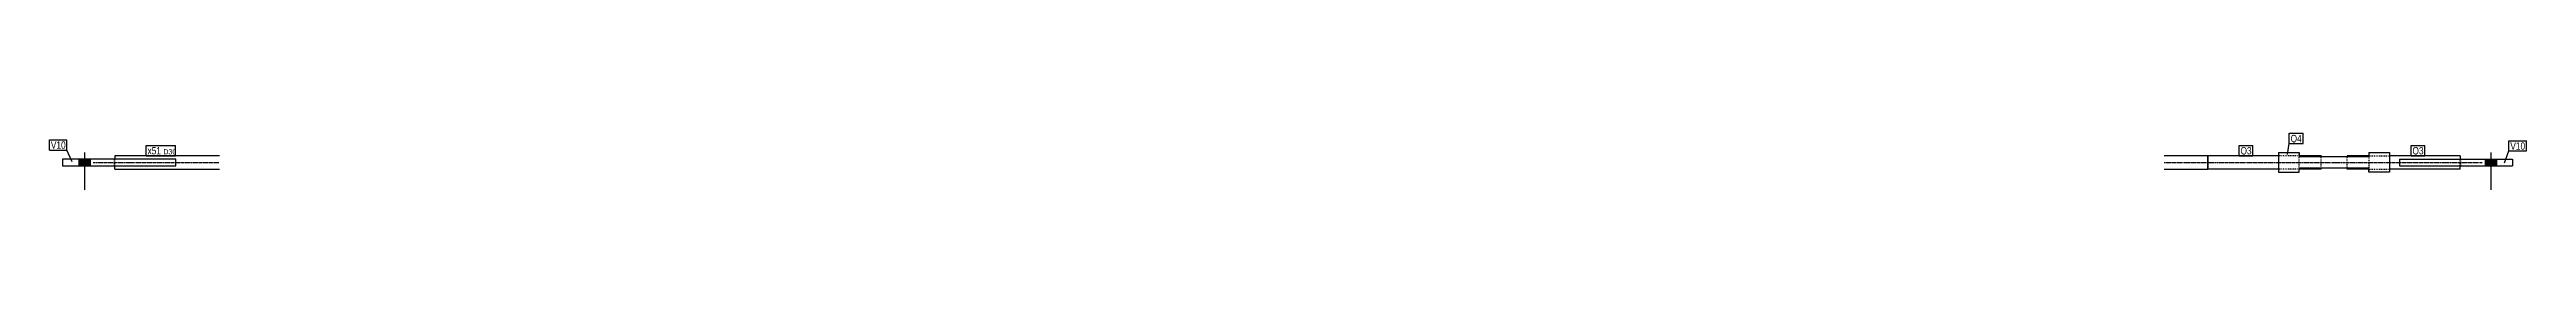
# Model space of a CAD drawing. Header units: millimetres. Extents: x 12 to 17828, y -13 to 434.
# Drawn here: x 12 to 5702, y -13 to 116 of the extents above; entities that cross this region are included whole.
import ezdxf

# ---------------------------------------------------------------- set-up
doc = ezdxf.new("R2010")
doc.units = ezdxf.units.MM
doc.linetypes.add('DXK_LINE_DOT2', pattern=[3.9198, 1.9599, -1.9599])
doc.linetypes.add('DXK_LINE_DOT3', pattern=[5.9187, 2.979, -0.9799, 0.9799, -0.9799])
doc.layers.add('STÅL', color=7, linetype='Continuous')
doc.layers.add('TEKST', color=7, linetype='Continuous')
doc.styles.add('Arial Narrow', font='ARIALN.TTF', dxfattribs={"height": 0.2})

msp = doc.modelspace()

# ---------------------------------------------------------------- hatches: boundary and pattern name
at = {"layer": 'STÅL', "linetype": 'Continuous'}
for points in [[(79.1, 42), (105.1, 42), (105.1, 57), (79.1, 57)], [(79.1, 42), (105.1, 42), (105.1, 57), (79.1, 57)], [(5633.1, 57), (5607.1, 57), (5607.1, 42), (5633.1, 42)], [(5633.1, 57), (5607.1, 57), (5607.1, 42), (5633.1, 42)]]:
    msp.add_hatch(color=96, dxfattribs=at).paths.add_polyline_path(points)

# ---------------------------------------------------------------- linework, layer by layer
at = {"layer": 'STÅL', "color": 2, "linetype": 'Continuous'}
for p, q in [((302.1, 57), (42.1, 57)), ((42.1, 57), (42.1, 42)), ((402.1, 64.5), (162.1, 64.5)), ((162.1, 64.5), (162.1, 57)), ((302.1, 42), (302.1, 57)), ((4970.1, 64.5), (4870.1, 64.5)), ((5132.6, 64.5), (4970.1, 64.5)), ((4970.1, 64.5), (4970.1, 34.5)), ((4970.1, 34.5), (4970.1, 64.5)), ((5132.6, 72), (5180.1, 72)), ((5132.6, 72), (5132.6, 27)), ((5180.1, 72), (5180.1, 62.7)), ((5230.1, 64.5), (5180.1, 64.5)), ((5340.1, 62.7), (5180.1, 62.7)), ((5230.1, 64.5), (5230.1, 62.7)), ((5340.1, 64.5), (5290.1, 64.5)), ((5290.1, 64.5), (5290.1, 62.7)), ((5340.1, 72), (5387.6, 72)), ((5340.1, 72), (5340.1, 62.7)), ((5387.6, 72), (5387.6, 38.3)), ((5550.1, 64.5), (5387.6, 64.5)), ((5410.1, 57), (5670.1, 57)), ((5410.1, 57), (5410.1, 42)), ((5550.1, 64.5), (5550.1, 57)), ((5670.1, 57), (5670.1, 42)), ((42.1, 42), (302.1, 42)), ((162.1, 34.5), (162.1, 42)), ((162.1, 34.5), (402.1, 34.5)), ((4870.1, 34.5), (4970.1, 34.5)), ((5132.6, 34.5), (4970.1, 34.5)), ((5132.6, 27), (5180.1, 27)), ((5340.1, 36.3), (5180.1, 36.3)), ((5180.1, 27), (5180.1, 36.3)), ((5230.1, 34.5), (5180.1, 34.5)), ((5230.1, 34.5), (5230.1, 36.3)), ((5290.1, 34.5), (5290.1, 36.3)), ((5340.1, 34.5), (5290.1, 34.5)), ((5340.1, 27), (5340.1, 36.3)), ((5387.6, 27), (5340.1, 27)), ((5387.6, 38.3), (5387.6, 27)), ((5550.1, 34.5), (5387.6, 34.5)), ((5410.1, 42), (5670.1, 42)), ((5550.1, 34.5), (5550.1, 42))]:
    msp.add_line(p, q, dxfattribs=at)
at = {"layer": 'STÅL', "color": 96, "linetype": 'Continuous'}
for p, q in [((79.1, 57), (79.1, 42)), ((79.1, 57), (79.1, 42)), ((92.1, 72), (92.1, -13)), ((92.1, 72), (92.1, -13)), ((105.1, 57), (105.1, 42)), ((105.1, 57), (105.1, 42)), ((5607.1, 57), (5607.1, 42)), ((5607.1, 57), (5607.1, 42)), ((5620.1, 72), (5620.1, -13)), ((5620.1, 72), (5620.1, -13)), ((5633.1, 57), (5633.1, 42)), ((5633.1, 57), (5633.1, 42))]:
    msp.add_line(p, q, dxfattribs=at)
at = {"layer": 'STÅL', "color": 7, "linetype": 'DXK_LINE_DOT2'}
for p, q in [((161.1, 42), (161.1, 57)), ((162.1, 42), (162.1, 57)), ((5180.1, 64.5), (5132.6, 64.5)), ((5180.1, 36.3), (5180.1, 69)), ((5230.1, 36.3), (5230.1, 62.7)), ((5290.1, 36.5), (5290.1, 62.7)), ((5340.1, 64.5), (5387.6, 64.5)), ((5340.1, 62.7), (5340.1, 30)), ((5550.1, 42), (5550.1, 57)), ((5551.1, 42), (5551.1, 57)), ((5180.1, 34.5), (5132.6, 34.5)), ((5290.1, 36.3), (5290.1, 36.5)), ((5340.1, 34.5), (5387.6, 34.5))]:
    msp.add_line(p, q, dxfattribs=at)
at = {"layer": 'STÅL', "color": 7, "linetype": 'DXK_LINE_DOT3'}
for p, q in [((112.1, 49.5), (402.1, 49.5)), ((4870.1, 49.5), (4920.1, 49.5)), ((4920.1, 49.5), (5280.1, 49.5)), ((5280.1, 49.5), (5437.6, 49.5)), ((5437.6, 49.5), (5600.1, 49.5))]:
    msp.add_line(p, q, dxfattribs=at)

# ---------------------------------------------------------------- next in the draw order: wipeouts: each hides what was drawn before it
at = {"color": 0}
for points in [[(49.1, 81), (49.1, 98.5), (15, 98.5), (15, 81)], [(268, 68), (268, 85.5), (237.1, 85.5), (237.1, 68)], [(5070.7, 68), (5070.7, 85.5), (5045.1, 85.5), (5045.1, 68)], [(5185.8, 95.9), (5185.8, 113.4), (5160.2, 113.4), (5160.2, 95.9)], [(5465.7, 68), (5465.7, 85.5), (5440.1, 85.5), (5440.1, 68)], [(5699, 78.8), (5699, 96.3), (5664.9, 96.3), (5664.9, 78.8)]]:
    msp.add_wipeout(points, dxfattribs=at).dxf.layer = 'TEKST'

# ---------------------------------------------------------------- next in the draw order: wipeouts: each hides what was drawn before it
for points in [[(49.1, 81), (49.1, 98.5), (15, 98.5), (15, 81)], [(268, 68), (268, 85.5), (237.1, 85.5), (237.1, 68)], [(5070.7, 68), (5070.7, 85.5), (5045.1, 85.5), (5045.1, 68)], [(5185.8, 95.9), (5185.8, 113.4), (5160.2, 113.4), (5160.2, 95.9)], [(5465.7, 68), (5465.7, 85.5), (5440.1, 85.5), (5440.1, 68)], [(5699, 78.8), (5699, 96.3), (5664.9, 96.3), (5664.9, 78.8)]]:
    msp.add_wipeout(points, dxfattribs=at).dxf.layer = 'TEKST'

# ---------------------------------------------------------------- next in the draw order: linework, layer by layer
at = {"layer": 'TEKST', "color": 7, "linetype": 'Continuous'}
for p, q in [((5157.2, 116.4), (5188.8, 116.4)), ((5157.2, 92.9), (5157.2, 116.4)), ((5188.8, 92.9), (5188.8, 116.4)), ((12, 101.5), (52.1, 101.5)), ((12, 78), (12, 101.5)), ((12, 78), (52.1, 78)), ((52.1, 78), (52.1, 101.5)), ((63.9, 50.7), (52.1, 78)), ((234.1, 65), (234.1, 88.5)), ((5042.1, 88.5), (5073.7, 88.5)), ((5042.1, 65), (5042.1, 88.5)), ((5042.1, 65), (5073.7, 65)), ((5073.7, 65), (5073.7, 88.5)), ((5153.4, 68), (5157.2, 92.9)), ((5157.2, 92.9), (5188.8, 92.9)), ((5437.1, 88.5), (5468.7, 88.5)), ((5437.1, 65), (5437.1, 88.5)), ((5437.1, 65), (5468.7, 65)), ((5468.7, 65), (5468.7, 88.5)), ((5651.4, 48.4), (5661.9, 75.8)), ((5661.9, 99.3), (5702, 99.3)), ((5661.9, 75.8), (5661.9, 99.3)), ((5661.9, 75.8), (5702, 75.8)), ((5702, 75.8), (5702, 99.3))]:
    msp.add_line(p, q, dxfattribs=at)

# ---------------------------------------------------------------- next in the draw order: texts
at = {"layer": 'TEKST', "color": 3, "style": 'Arial Narrow'}
for s, p in [('V10', (15, 81)), ('Q3', (5045.1, 68)), ('Q4', (5160.2, 95.9)), ('Q3', (5440.1, 68)), ('V10', (5664.9, 78.8))]:
    msp.add_text(s, height=16.7, dxfattribs=at).set_placement(p)

# ---------------------------------------------------------------- next in the draw order: wipeouts: each hides what was drawn before it
at = {"color": 0}
msp.add_wipeout([(298.4, 68), (298.4, 80.5), (273.3, 80.5), (273.3, 68)], dxfattribs=at).dxf.layer = 'TEKST'

# ---------------------------------------------------------------- next in the draw order: wipeouts: each hides what was drawn before it
msp.add_wipeout([(298.4, 68), (298.4, 80.5), (273.3, 80.5), (273.3, 68)], dxfattribs=at).dxf.layer = 'TEKST'

# ---------------------------------------------------------------- next in the draw order: linework, layer by layer
at = {"layer": 'TEKST', "color": 7, "linetype": 'Continuous'}
for p, q in [((234.1, 88.5), (301.4, 88.5)), ((234.1, 65), (301.4, 65)), ((301.4, 65), (301.4, 88.5))]:
    msp.add_line(p, q, dxfattribs=at)

# ---------------------------------------------------------------- next in the draw order: texts
at = {"layer": 'TEKST', "color": 3, "style": 'Arial Narrow'}
for s, height, p in [('x51', 16.7, (237.1, 68)), ('D30', 11.93, (273.3, 68))]:
    msp.add_text(s, height=height, dxfattribs=at).set_placement(p)

doc.saveas('drawing.dxf')
